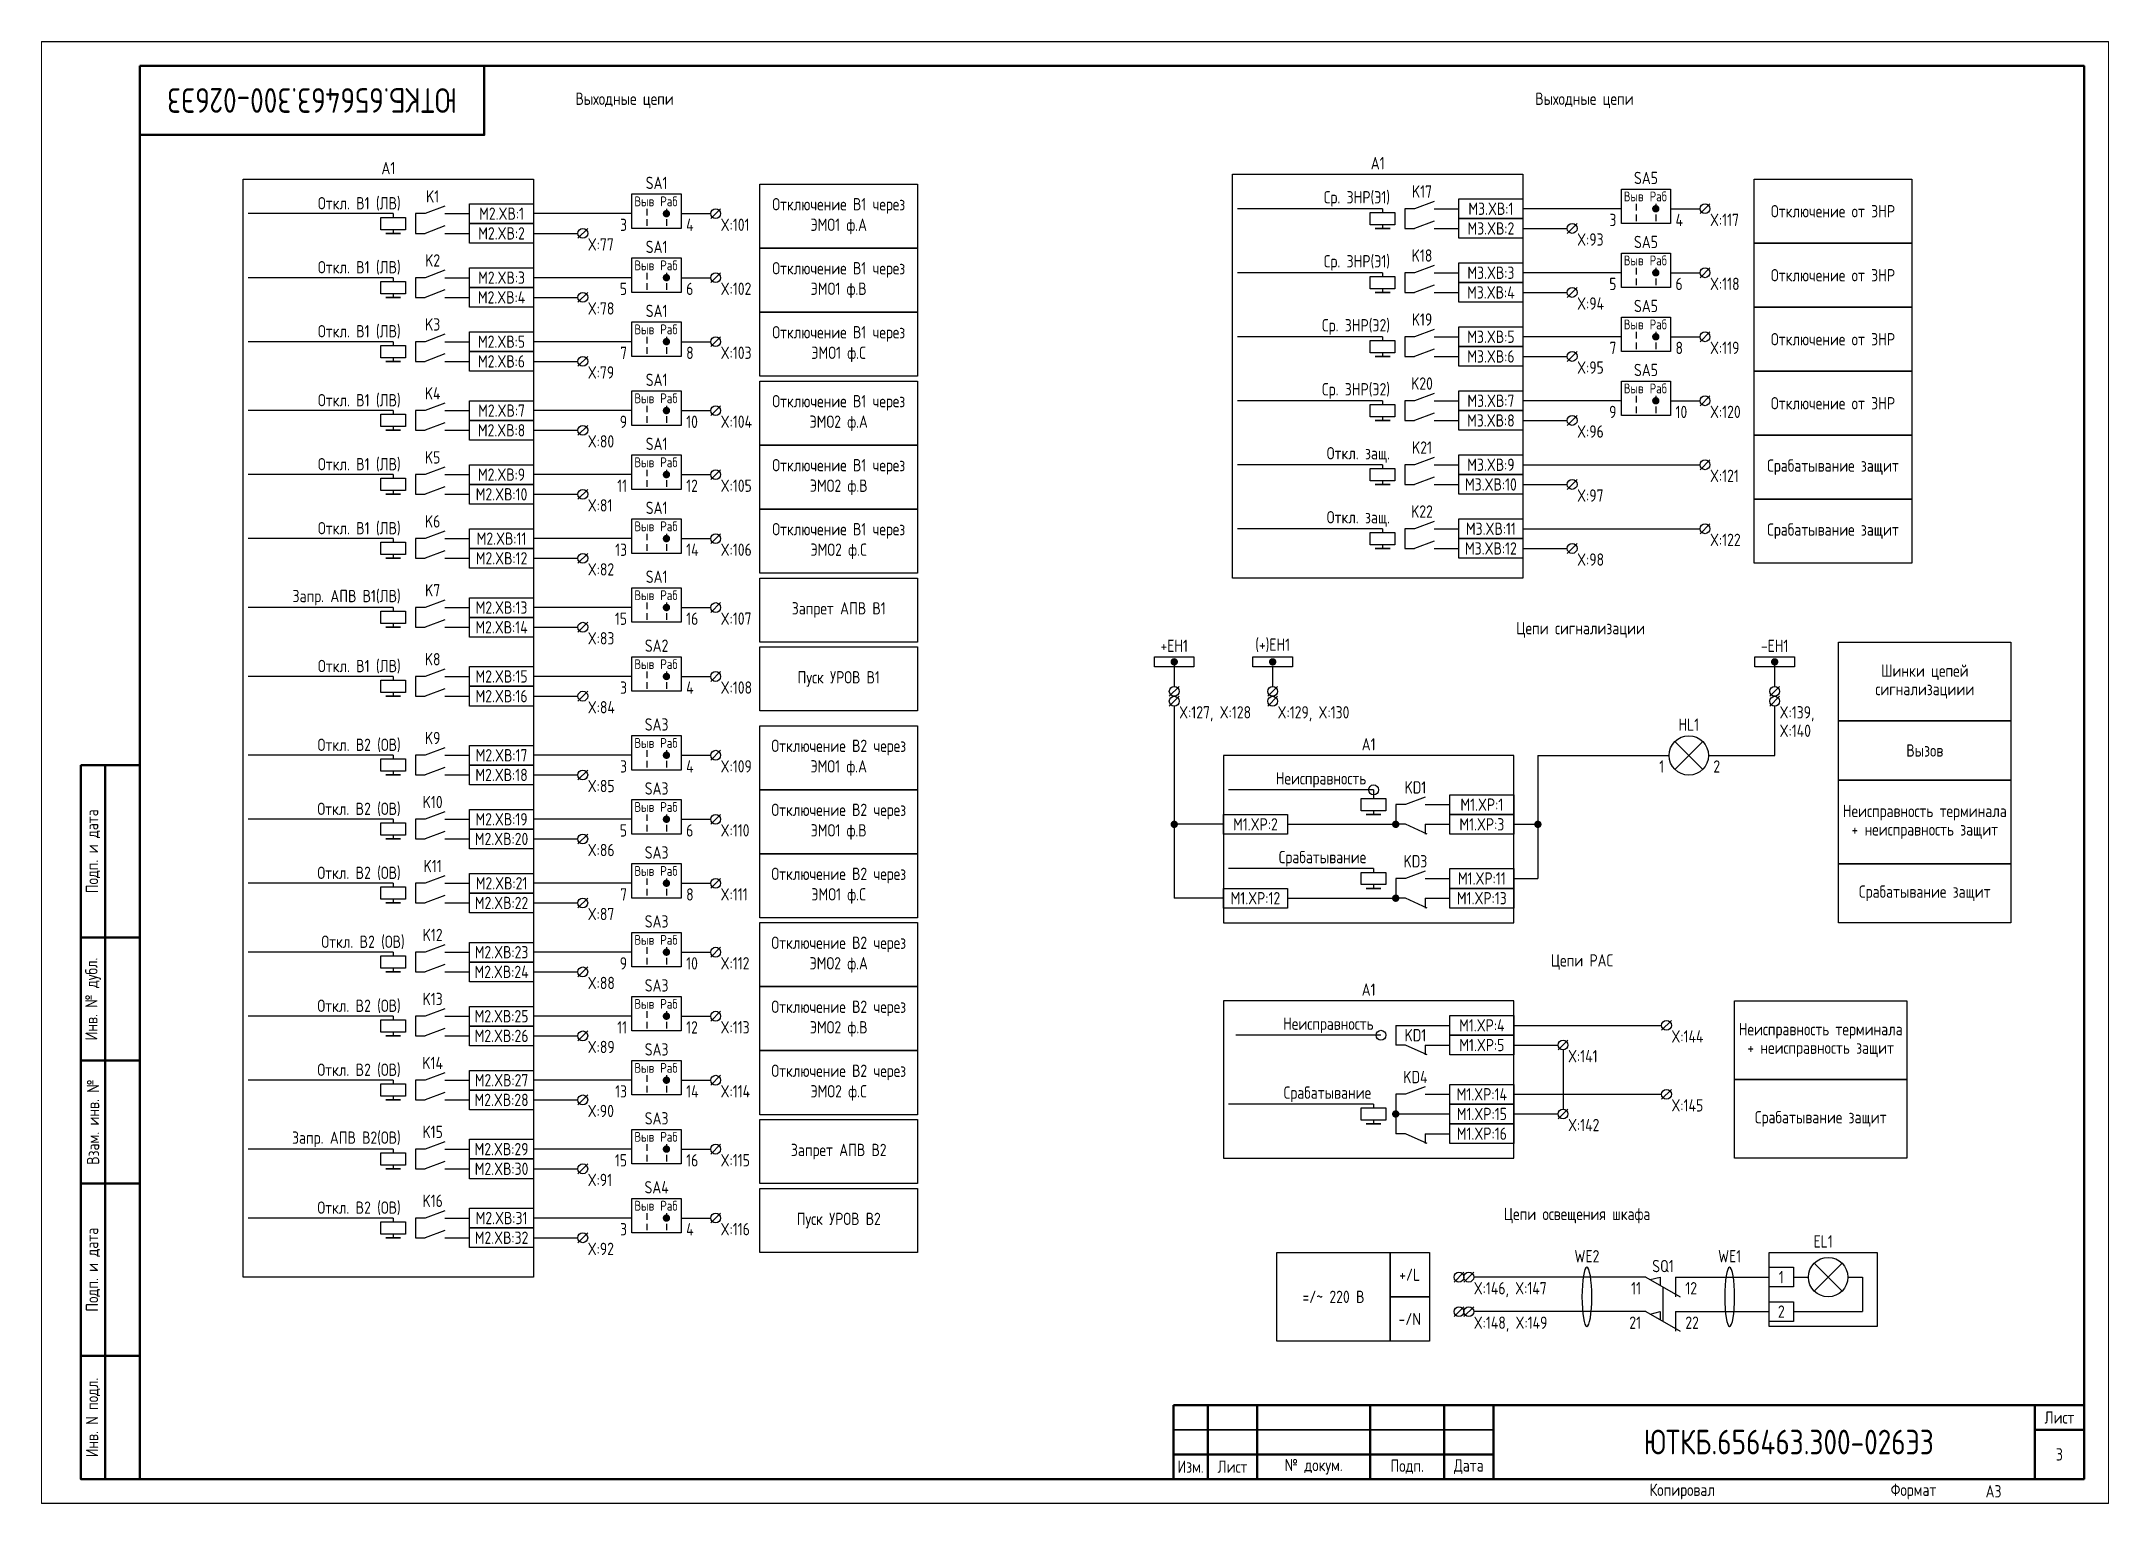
# Paper-space layout 'Лист3' of a CAD drawing. Header units: millimetres, sheet in inches. Extents: x 77.7 to 101.3, y 96.7 to 113.3.
# The model-space entities are those that its viewports show. They can reach past a viewport. Long polylines and large blocks are cut down to what shows.
import ezdxf

# ---------------------------------------------------------------- set-up
doc = ezdxf.new("R2010")
doc.units = ezdxf.units.MM
doc.styles.add('Gost_type_A', font='GOST_A.TTF')

psp = doc.layouts.new('Лист3')

msp = doc.modelspace()

# ---------------------------------------------------------------- texts
at = {"insert": (895, 285), "char_height": 5, "width": 70, "attachment_point": 5, "rotation": 180, "style": 'Gost_type_A'}
msp.add_mtext('ЮТКБ.656463.300-026Э3', dxfattribs=at)
at = {"char_height": 2.5, "style": 'Gost_type_A'}
for s, insert, width, attachment_point, line_spacing_factor in [('Выходные цепи', (958.5, 285), 197, 5, 0.9), ('Выходные цепи', (1153.5, 285), 197, 5, 0.9), ('A1', (1111.5, 271), 59, 8, 0.9), ('A1', (910.5, 270), 59, 8, 0.9), ('X:101', (978.01, 261), 8, 1, 0.9), ('X:117', (1179.01, 262), 8, 1, 0.9), ('X:77', (951.01, 257), 8, 1, 0.9), ('X:93', (1152.01, 258), 8, 1, 0.9), ('X:102', (978.01, 248), 8, 1, 0.9), ('X:118', (1179.01, 249), 8, 1, 0.9), ('X:78', (951.01, 244), 8, 1, 0.9), ('X:94', (1152.01, 245), 8, 1, 0.9), ('X:119', (1179.01, 236), 8, 1, 0.9), ('X:79', (951.01, 231), 8, 1, 0.9), ('X:103', (978.01, 235), 8, 1, 0.9), ('X:95', (1152.01, 232), 8, 1, 0.9), ('X:120', (1179.01, 223), 8, 1, 0.9), ('X:104', (978.01, 221), 8, 1, 0.9), ('X:96', (1152.01, 219), 8, 1, 0.9), ('X:80', (951.01, 217), 8, 1, 0.9), ('X:121', (1179.01, 210), 8, 1, 0.9), ('X:105', (978.01, 208), 8, 1, 0.9), ('X:97', (1152.01, 206), 8, 1, 0.9), ('X:81', (951.01, 204), 8, 1, 0.9), ('X:106', (978.01, 195), 8, 1, 0.9), ('X:122', (1179.01, 197), 8, 1, 0.9), ('X:82', (951.01, 191), 8, 1, 0.9), ('X:98', (1152.01, 193), 8, 1, 0.9), ('X:107', (978.01, 181), 8, 1, 0.9), ('X:83', (951.01, 177), 8, 1, 0.9), ('Цепи сигнализации', (1152.72, 177.47), 197.5, 5, 0.9), ('Шинки цепей сигнализациии', (1222.65, 166.97), 35, 5, 0.9), ('X:108', (978.01, 167), 8, 1, 0.9), ('X:84', (951.01, 163), 8, 1, 0.9), ('X:127, X:128', (1071.16, 161.97), 16, 1, 0.9), ('X:129, X:130', (1091.16, 161.97), 16, 1, 0.9), ('X:139,\\PX:140', (1193.15, 161.97), 16, 1, 0.9), ('A1', (1109.66, 152.97), 59, 8, 0.9), ('Вызов', (1222.65, 152.97), 35, 5, 0.9), ('X:85', (951, 147), 8, 1, 0.9), ('X:109', (978, 151), 8, 1, 0.9), ('Неисправность', (1109.16, 146.97), 37, 6, 0.8), ('Неисправность терминала + неисправность защит', (1222.65, 138.47), 35, 5, 0.9), ('X:110', (978, 138), 8, 1, 0.9), ('X:86', (951, 134), 8, 1, 0.9), ('X:111', (978, 125), 8, 1, 0.9), ('Срабатывание защит', (1222.65, 123.97), 35, 5, 0.9), ('X:87', (951, 121), 8, 1, 0.9), ('X:112', (978, 111), 8, 1, 0.9), ('Цепи РАС', (1153, 110), 191.9988, 5, 0.9), ('X:88', (951, 107), 8, 1, 0.9), ('A1', (1109.66, 103.14), 59, 8, 0.9), ('X:113', (978, 98), 8, 1, 0.9), ('Неисправность', (1110.66, 97.14), 37, 6, 0.8), ('Неисправность терминала + неисправность защит', (1201.5, 94.14), 35, 5, 0.9), ('X:89', (951, 94), 8, 1, 0.9), ('X:144', (1171.17, 96.14), 8, 1, 0.9), ('X:141', (1150.17, 92.14), 8, 1, 0.9), ('X:114', (978, 85), 8, 1, 0.9), ('X:90', (951, 81), 8, 1, 0.9), ('X:145', (1171.17, 82.14), 8, 1, 0.9), ('X:142', (1150.17, 78.14), 8, 1, 0.9), ('Срабатывание защит', (1201.5, 78.14), 35, 5, 0.9), ('X:115', (978, 71), 8, 1, 0.9), ('X:91', (951, 67), 8, 1, 0.9), ('Цепи освещения шкафа', (1152, 58.5), 122, 5, 0.9), ('X:116', (978, 57), 8, 1, 0.9), ('X:92', (951, 53), 8, 1, 0.9), ('EL1', (1202, 52), 21.9942, 8, 0.9), ('+/L', (1118, 46.5), 8, 5, 0.9), ('=/~ 220 В', (1102.5, 42), 23, 5, 0.9), ('X:146, X:147', (1131.01, 45), 17.9949, 1, 0.9), ('-/N', (1118, 37.5), 8, 5, 0.9), ('X:148, X:149', (1131.01, 38), 17.9949, 1, 0.9)]:
    msp.add_mtext(s, dxfattribs=dict(at, insert=insert, width=width, attachment_point=attachment_point, line_spacing_factor=line_spacing_factor))
at = {"style": 'Gost_type_A'}
for s, insert, char_height, width, attachment_point in [('SA1', (965, 267), 2.5, 10, 8), ('SA5', (1166, 268), 2.5, 10, 8), ('Откл. B1 (ЛВ) ', (913, 264), 2.5, 31.0015, 6), ('K1', (919.5, 265.5), 2.5, 5, 5), ('Выв', (962.5, 264.5), 2, 5, 5), ('Раб', (967.5, 264.5), 2, 5, 5), ('Отключение В1 через ЭМО1 ф.А ', (1002, 261.5), 2.5, 31.9988, 5), ('Ср. ЗНР(Э1)', (1114, 265), 2.5, 35.9386, 6), ('K17', (1120.5, 266.5), 2.5, 5, 5), ('Выв', (1163.5, 265.5), 2, 5, 5), ('Раб', (1168.5, 265.5), 2, 5, 5), ('M2.XВ:1', (933.5, 262), 2.5, 13, 5), ('3', (959, 260.98), 2.5, 5, 3), ('4', (971, 260.98), 2.5, 5, 1), ('M3.XВ:1', (1134.5, 263), 2.5, 13, 5), ('3', (1160, 261.98), 2.5, 5, 3), ('4', (1172, 261.98), 2.5, 5, 1), ('Отключение от ЗНР', (1204, 262.5), 2.5, 31.9988, 5), ('M2.XВ:2', (933.5, 258), 2.5, 13, 5), ('SA1', (965, 254), 2.5, 10, 8), ('M3.XВ:2', (1134.5, 259), 2.5, 13, 5), ('SA5', (1166, 255), 2.5, 10, 8), ('Откл. B1 (ЛВ) ', (913, 251), 2.5, 31.0015, 6), ('K2', (919.5, 252.5), 2.5, 5, 5), ('Выв', (962.5, 251.5), 2, 5, 5), ('Раб', (967.5, 251.5), 2, 5, 5), ('Отключение В1 через ЭМО1 ф.B', (1002, 248.5), 2.5, 31.9988, 5), ('Ср. ЗНР(Э1)', (1114, 252), 2.5, 35.9386, 6), ('K18', (1120.5, 253.5), 2.5, 5, 5), ('Выв', (1163.5, 252.5), 2, 5, 5), ('Раб', (1168.5, 252.5), 2, 5, 5), ('M2.XВ:3', (933.5, 249), 2.5, 13, 5), ('5', (959, 247.98), 2.5, 5, 3), ('6', (971, 247.98), 2.5, 5, 1), ('M3.XВ:3', (1134.5, 250), 2.5, 13, 5), ('5', (1160, 248.98), 2.5, 5, 3), ('6', (1172, 248.98), 2.5, 5, 1), ('Отключение от ЗНР', (1204, 249.5), 2.5, 31.9988, 5), ('M2.XВ:4', (933.5, 245), 2.5, 13, 5), ('M3.XВ:4', (1134.5, 246), 2.5, 13, 5), ('SA5', (1166, 242), 2.5, 10, 8), ('Откл. B1 (ЛВ) ', (913, 238), 2.5, 32, 6), ('K3', (919.5, 239.5), 2.5, 5, 5), ('Выв', (962.5, 238.5), 2, 5, 5), ('SA1', (965, 241), 2.5, 10, 8), ('Раб', (967.5, 238.5), 2, 5, 5), ('Ср. ЗНР(Э2)', (1114, 239), 2.5, 36.2681, 6), ('K19', (1120.5, 240.5), 2.5, 5, 5), ('Выв', (1163.5, 239.5), 2, 5, 5), ('Раб', (1168.5, 239.5), 2, 5, 5), ('M2.XВ:5', (933.5, 236), 2.5, 13, 5), ('Отключение В1 через ЭМО1 ф.C', (1002, 235.5), 2.5, 31.9988, 5), ('M3.XВ:5', (1134.5, 237), 2.5, 13, 5), ('7', (1160, 235.98), 2.5, 5, 3), ('8', (1172, 235.98), 2.5, 5, 1), ('Отключение от ЗНР', (1204, 236.5), 2.5, 31.9988, 5), ('M2.XВ:6', (933.5, 232), 2.5, 13, 5), ('7', (959, 234.98), 2.5, 5, 3), ('8', (971, 234.98), 2.5, 5, 1), ('M3.XВ:6', (1134.5, 233), 2.5, 13, 5), ('SA5', (1166, 229), 2.5, 10, 8), ('SA1', (965, 227), 2.5, 10, 8), ('Ср. ЗНР(Э2)', (1114, 226), 2.5, 34.6824, 6), ('K20', (1120.5, 227.5), 2.5, 5, 5), ('Выв', (1163.5, 226.5), 2, 5, 5), ('Раб', (1168.5, 226.5), 2, 5, 5), ('Откл. B1 (ЛВ) ', (913, 224), 2.5, 31.0015, 6), ('K4', (919.5, 225.5), 2.5, 5, 5), ('M2.XВ:7', (933.5, 222), 2.5, 13, 5), ('Выв', (962.5, 224.5), 2, 5, 5), ('Раб', (967.5, 224.5), 2, 5, 5), ('Отключение В1 через ЭМО2 ф.А ', (1002, 221.5), 2.5, 31.9988, 5), ('M3.XВ:7', (1134.5, 224), 2.5, 13, 5), ('9', (1160, 222.98), 2.5, 5, 3), ('10', (1172, 222.98), 2.5, 5, 1), ('Отключение от ЗНР', (1204, 223.5), 2.5, 31.9988, 5), ('M2.XВ:8', (933.5, 218), 2.5, 13, 5), ('9', (959, 220.98), 2.5, 5, 3), ('10', (971, 220.98), 2.5, 5, 1), ('M3.XВ:8', (1134.5, 220), 2.5, 13, 5), ('SA1', (965, 214), 2.5, 10, 8), ('Откл. защ.', (1114, 213), 2.5, 31.0015, 6), ('K21', (1120.5, 214.5), 2.5, 5, 5), ('Откл. B1 (ЛВ) ', (913, 211), 2.5, 31.0015, 6), ('K5', (919.5, 212.5), 2.5, 5, 5), ('M2.XВ:9', (933.5, 209), 2.5, 13, 5), ('Выв', (962.5, 211.5), 2, 5, 5), ('Раб', (967.5, 211.5), 2, 5, 5), ('Отключение В1 через ЭМО2 ф.B', (1002, 208.5), 2.5, 31.9988, 5), ('M3.XВ:9', (1134.5, 211), 2.5, 13, 5), ('Срабатывание защит', (1204, 210.5), 2.5, 31.9988, 5), ('M2.XВ:10', (933.5, 205), 2.5, 13, 5), ('11', (959, 207.98), 2.5, 5, 3), ('12', (971, 207.98), 2.5, 5, 1), ('M3.XВ:10', (1134.5, 207), 2.5, 13, 5), ('SA1', (965, 201), 2.5, 10, 8), ('K22', (1120.5, 201.5), 2.5, 5, 5), ('Откл. B1 (ЛВ) ', (913, 198), 2.5, 31.0015, 6), ('K6', (919.5, 199.5), 2.5, 5, 5), ('Выв', (962.5, 198.5), 2, 5, 5), ('Раб', (967.5, 198.5), 2, 5, 5), ('Отключение В1 через ЭМО2 ф.C', (1002, 195.5), 2.5, 31.9988, 5), ('Откл. защ.', (1114, 200), 2.5, 31.0015, 6), ('M3.XВ:11', (1134.5, 198), 2.5, 13, 5), ('Срабатывание защит', (1204, 197.5), 2.5, 31.9988, 5), ('M2.XВ:12', (933.5, 192), 2.5, 13, 5), ('M2.XВ:11', (933.5, 196), 2.5, 13, 5), ('13', (959, 194.98), 2.5, 5, 3), ('14', (971, 194.98), 2.5, 5, 1), ('M3.XВ:12', (1134.5, 194), 2.5, 13, 5), ('SA1', (965, 187), 2.5, 10, 8), ('Запр. АПВ В1(ЛВ)', (913, 184), 2.5, 31.0015, 6), ('K7', (919.5, 185.5), 2.5, 5, 5), ('Выв', (962.5, 184.5), 2, 5, 5), ('Раб', (967.5, 184.5), 2, 5, 5), ('M2.XВ:13', (933.5, 182), 2.5, 13, 5), ('15', (959, 180.98), 2.5, 5, 3), ('16', (971, 180.98), 2.5, 5, 1), ('Запрет АПВ В1 ', (1002, 181.5), 2.5, 31.9988, 5), ('M2.XВ:14', (933.5, 178), 2.5, 13, 5), ('K8', (919.5, 171.5), 2.5, 5, 5), ('SA2', (965, 173), 2.5, 10, 8), ('+EH1', (1070.16, 172.97), 2.5, 10, 8), ('(+)EH1', (1090.16, 172.97), 2.5, 10, 8), ('-EH1', (1192.15, 172.97), 2.5, 10, 8), ('Откл. B1 (ЛВ) ', (913, 170), 2.5, 31.0015, 6), ('M2.XВ:15', (933.5, 168), 2.5, 13, 5), ('Выв', (962.5, 170.5), 2, 5, 5), ('Раб', (967.5, 170.5), 2, 5, 5), ('Пуск УРОВ В1 ', (1002, 167.5), 2.5, 31.9988, 5), ('M2.XВ:16', (933.5, 164), 2.5, 13, 5), ('3', (959, 166.98), 2.5, 5, 3), ('4', (971, 166.98), 2.5, 5, 1), ('Откл. В2 (ОВ)', (913, 154), 2.5, 31.0015, 6), ('K9', (919.5, 155.5), 2.5, 5, 5), ('Выв', (962.5, 154.5), 2, 5, 5), ('SA3', (965, 157), 2.5, 10, 8), ('Раб', (967.5, 154.5), 2, 5, 5), ('HL1', (1174.7, 156.97), 2.5, 14, 8), ('M2.XВ:17', (933.5, 152), 2.5, 13, 5), ('Отключение В2 через ЭМО1 ф.А ', (1002, 151.5), 2.5, 31.9988, 5), ('M2.XВ:18', (933.5, 148), 2.5, 13, 5), ('3', (959, 150.98), 2.5, 5, 3), ('4', (971, 150.98), 2.5, 5, 1), ('1', (1169.7, 150.97), 2.5, 6, 3), ('2', (1179.7, 150.97), 2.5, 6, 1), ('K10', (919.5, 142.5), 2.5, 5, 5), ('SA3', (965, 144), 2.5, 10, 8), ('KD1', (1119.16, 145.47), 2.5, 8, 5), ('M1.XP:1', (1132.66, 141.97), 2.5, 13, 5), ('Откл. B2 (ОВ) ', (913, 141), 2.5, 31.0015, 6), ('M2.XВ:19', (933.5, 139), 2.5, 13, 5), ('Выв', (962.5, 141.5), 2, 5, 5), ('Раб', (967.5, 141.5), 2, 5, 5), ('Отключение В2 через ЭМО1 ф.B', (1002, 138.5), 2.5, 31.9988, 5), ('M1.XP:2', (1086.66, 137.97), 2.5, 13, 5), ('M1.XP:3', (1132.66, 137.97), 2.5, 13, 5), ('M2.XВ:20', (933.5, 135), 2.5, 13, 5), ('5', (959, 137.98), 2.5, 5, 3), ('6', (971, 137.98), 2.5, 5, 1), ('K11', (919.5, 129.5), 2.5, 5, 5), ('SA3', (965, 131), 2.5, 10, 8), ('KD3', (1119.16, 130.47), 2.5, 8, 5), ('Откл. B2 (ОВ) ', (913, 128), 2.5, 31.0015, 6), ('M2.XВ:21', (933.5, 126), 2.5, 13, 5), ('Выв', (962.5, 128.5), 2, 5, 5), ('Раб', (967.5, 128.5), 2, 5, 5), ('Отключение В2 через ЭМО1 ф.C', (1002, 125.5), 2.5, 31.9988, 5), ('M1.XP:11', (1132.66, 126.97), 2.5, 13, 5), ('M2.XВ:22', (933.5, 122), 2.5, 13, 5), ('7', (959, 124.98), 2.5, 5, 3), ('8', (971, 124.98), 2.5, 5, 1), ('M1.XP:12', (1086.66, 122.97), 2.5, 13, 5), ('M1.XP:13', (1132.66, 122.97), 2.5, 13, 5), ('SA3', (965, 117), 2.5, 10, 8), ('Откл. B2 (ОВ) ', (913.81, 114), 2.5, 33.0257, 6), ('K12', (919.5, 115.5), 2.5, 5, 5), ('Выв', (962.5, 114.5), 2, 5, 5), ('Раб', (967.5, 114.5), 2, 5, 5), ('Отключение В2 через ЭМО2 ф.А ', (1002, 111.5), 2.5, 31.9988, 5), ('M2.XВ:24', (933.5, 108), 2.5, 13, 5), ('M2.XВ:23', (933.5, 112), 2.5, 13, 5), ('9', (959, 110.98), 2.5, 5, 3), ('10', (971, 110.98), 2.5, 5, 1), ('SA3', (965, 104), 2.5, 10, 8), ('Откл. B2 (ОВ) ', (913, 101), 2.5, 31.9999, 6), ('K13', (919.5, 102.5), 2.5, 5, 5), ('Выв', (962.5, 101.5), 2, 5, 5), ('Раб', (967.5, 101.5), 2, 5, 5), ('Отключение В2 через ЭМО2 ф.B', (1002, 98.5), 2.5, 31.9988, 5), ('M2.XВ:25', (933.5, 99), 2.5, 13, 5), ('11', (959, 97.98), 2.5, 5, 3), ('12', (971, 97.98), 2.5, 5, 1), ('M1.XP:4', (1132.66, 97.14), 2.5, 13, 5), ('M2.XВ:26', (933.5, 95), 2.5, 13, 5), ('SA3', (965, 91), 2.5, 10, 8), ('KD1', (1119.16, 95.14), 2.5, 8, 5), ('M1.XP:5', (1132.66, 93.14), 2.5, 13, 5), ('Откл. B2 (ОВ) ', (913, 88), 2.5, 31.0015, 6), ('K14', (919.5, 89.5), 2.5, 5, 5), ('Выв', (962.5, 88.5), 2, 5, 5), ('Раб', (967.5, 88.5), 2, 5, 5), ('Отключение В2 через ЭМО2 ф.C', (1002, 85.5), 2.5, 31.9988, 5), ('M2.XВ:27', (933.5, 86), 2.5, 13, 5), ('13', (959, 84.98), 2.5, 5, 3), ('14', (971, 84.98), 2.5, 5, 1), ('KD4', (1119.16, 86.64), 2.5, 8, 5), ('M1.XP:14', (1132.66, 83.14), 2.5, 13, 5), ('M2.XВ:28', (933.5, 82), 2.5, 13, 5), ('M1.XP:15', (1132.66, 79.14), 2.5, 13, 5), ('Запр. АПВ В2(ОВ)', (913, 74), 2.5, 31.0015, 6), ('K15', (919.5, 75.5), 2.5, 5, 5), ('SA3', (965, 77), 2.5, 10, 8), ('M1.XP:16', (1132.66, 75.14), 2.5, 13, 5), ('M2.XВ:29', (933.5, 72), 2.5, 13, 5), ('Выв', (962.5, 74.5), 2, 5, 5), ('Раб', (967.5, 74.5), 2, 5, 5), ('Запрет АПВ В2 ', (1002, 71.5), 2.5, 31.9988, 5), ('M2.XВ:30', (933.5, 68), 2.5, 13, 5), ('15', (959, 70.98), 2.5, 5, 3), ('16', (971, 70.98), 2.5, 5, 1), ('SA4', (965, 63), 2.5, 10, 8), ('Откл. B2 (ОВ) ', (913, 60), 2.5, 31.0015, 6), ('K16', (919.5, 61.5), 2.5, 5, 5), ('M2.XВ:31', (933.5, 58), 2.5, 13, 5), ('Выв', (962.5, 60.5), 2, 5, 5), ('Раб', (967.5, 60.5), 2, 5, 5), ('Пуск УРОВ В2 ', (1002, 57.5), 2.5, 31.9988, 5), ('M2.XВ:32', (933.5, 54), 2.5, 13, 5), ('3', (959, 56.98), 2.5, 5, 3), ('4', (971, 56.98), 2.5, 5, 1), ('WE2', (1154, 49), 2.5, 10, 8), ('WE1', (1183, 49), 2.5, 10, 8), ('SQ1', (1169.46, 47), 2.5, 10, 8), ('1', (1193.5, 46), 2.5, 5, 5), ('11', (1165, 45), 2.5, 6, 3), ('12', (1174, 45), 2.5, 6, 1), ('21', (1165, 38), 2.5, 6, 3), ('22', (1174, 38), 2.5, 6, 1), ('2', (1193.5, 39), 2.5, 5, 5), ('ЮТКБ.656463.300-026Э3', (1195, 12.5), 5, 120, 5), ('3', (1250, 10), 2.5, 10, 5), ('A3', (1235, 2.5), 2.5, 20, 4)]:
    msp.add_mtext(s, dxfattribs=dict(at, insert=insert, char_height=char_height, width=width, attachment_point=attachment_point))
at = {"color": 6, "char_height": 2.5, "width": 37, "attachment_point": 6, "line_spacing_factor": 0.8, "style": 'Gost_type_A'}
for insert in [(1109.16, 130.97), (1110.16, 83.14)]:
    msp.add_mtext('Срабатывание', dxfattribs=dict(at, insert=insert))

# ---------------------------------------------------------------- blocks, each defined once
blk = doc.blocks.new('Формат_А3')
blk.add_lwpolyline([(-420, 297), (0, 297), (0, 0), (-420, 0)], close=True)
at = {"lineweight": 50}
blk.add_lwpolyline([(-400, 292), (-5, 292), (-5, 5), (-400, 5)], close=True, dxfattribs=at)
blk = doc.blocks.new('Штамп угловой верхний')
at = {"lineweight": 50}
blk.add_lwpolyline([(0, 0), (70, 0), (70, -14), (0, -14)], close=True, dxfattribs=at)
blk = doc.blocks.new('Штамп левый нижний')
at = {"lineweight": 50}
for points in [[(-12, 145), (-7, 145), (-7, 110), (-12, 110)], [(-7, 145), (0, 145), (0, 110), (-7, 110)], [(-12, 110), (-7, 110), (-7, 85), (-12, 85)], [(-7, 110), (0, 110), (0, 85), (-7, 85)], [(-12, 85), (-7, 85), (-7, 60), (-12, 60)], [(-7, 85), (0, 85), (0, 60), (-7, 60)], [(-12, 60), (-7, 60), (-7, 25), (-12, 25)], [(-7, 60), (0, 60), (0, 25), (-7, 25)], [(-12, 25), (-7, 25), (-7, 0), (-12, 0)], [(-7, 25), (0, 25), (0, 0), (-7, 0)]]:
    blk.add_lwpolyline(points, close=True, dxfattribs=at)
at = {"char_height": 2.5, "attachment_point": 5, "rotation": 90, "style": 'Gost_type_A'}
for s, insert, width in [('Подп. и дата', (-9.5, 127.5), 35), ('Инв. № дубл.', (-9.5, 97.5), 25), ('Взам. инв. №', (-9.5, 72.5), 25), ('Подп. и дата', (-9.5, 42.5), 35), ('Инв. N подл.', (-9.5, 12.5), 25)]:
    blk.add_mtext(s, dxfattribs=dict(at, insert=insert, width=width))
blk = doc.blocks.new('Штамп малый нижний')
at = {"lineweight": 50}
for points in [[(-185, 15), (-178, 15), (-178, 5), (-185, 5)], [(-178, 15), (-168, 15), (-168, 5), (-178, 5)], [(-168, 15), (-145, 15), (-145, 5), (-168, 5)], [(-145, 15), (-130, 15), (-130, 5), (-145, 5)], [(-130, 15), (-120, 15), (-120, 5), (-130, 5)], [(-120, 15), (-10, 15), (-10, 0), (-120, 0)], [(-10, 15), (0, 15), (0, 10), (-10, 10)], [(-10, 10), (0, 10), (0, 0), (-10, 0)], [(-185, 5), (-178, 5), (-178, 0), (-185, 0)], [(-178, 5), (-168, 5), (-168, 0), (-178, 0)], [(-168, 5), (-145, 5), (-145, 0), (-168, 0)], [(-145, 5), (-130, 5), (-130, 0), (-145, 0)], [(-130, 5), (-120, 5), (-120, 0), (-130, 0)]]:
    blk.add_lwpolyline(points, close=True, dxfattribs=at)
for points in [[(-185, 15), (-178, 15), (-178, 10), (-185, 10)], [(-178, 15), (-168, 15), (-168, 10), (-178, 10)], [(-168, 15), (-145, 15), (-145, 10), (-168, 10)], [(-145, 15), (-130, 15), (-130, 10), (-145, 10)], [(-130, 15), (-120, 15), (-120, 10), (-130, 10)], [(-185, 10), (-178, 10), (-178, 5), (-185, 5)], [(-178, 10), (-168, 10), (-168, 5), (-178, 5)], [(-168, 10), (-145, 10), (-145, 5), (-168, 5)], [(-145, 10), (-130, 10), (-130, 5), (-145, 5)], [(-130, 10), (-120, 10), (-120, 5), (-130, 5)]]:
    blk.add_lwpolyline(points, close=True)
at = {"char_height": 2.5, "style": 'Gost_type_A'}
for s, insert, width, attachment_point in [('Лист', (-5, 12.5), 10, 5), ('Изм.', (-181.5, 2.5), 7, 5), ('Лист', (-173, 2.5), 10, 5), ('№ докум.', (-156.5, 2.5), 23, 5), ('Подп.', (-137.5, 2.5), 15, 5), ('Дата', (-125, 2.5), 10, 5), ('Копировал', (-75, -2.53), 13.1202, 6), ('Формат', (-30, -2.53), 13.1202, 6)]:
    blk.add_mtext(s, dxfattribs=dict(at, insert=insert, width=width, attachment_point=attachment_point))
blk = doc.blocks.new('POINT')
at = {"const_width": 0.75}
blk.add_lwpolyline([(-0.375, 0, 1), (0.375, 0, 1)], format="xyb", close=True, dxfattribs=at)
blk = doc.blocks.new('Переключатель_положение')
for p, q in [((2, 1), (2, -0.34)), ((2, -1.14), (2, -2.49))]:
    blk.add_line(p, q)
blk = doc.blocks.new('Шинка')
blk.add_lwpolyline([(-4, 1), (4, 1), (4, -1), (-4, -1)], close=True)
blk.add_blockref('POINT', (0, 0))

# ---------------------------------------------------------------- linework, layer by layer
for p, q in [((911.5, 262), (882, 262)), ((911.5, 262), (911.5, 261.25)), ((960, 262), (940, 262)), ((978.01, 263), (976.01, 261)), ((1112.5, 263), (1083, 263)), ((1112.5, 263), (1112.5, 262.25)), ((1161, 263), (1141, 263)), ((1179.01, 264), (1177.01, 262)), ((911.5, 258.75), (911.5, 258)), ((940, 258), (949, 258)), ((951.01, 259), (949.01, 257)), ((1112.5, 259.75), (1112.5, 259)), ((1141, 259), (1150, 259)), ((1152.01, 260), (1150.01, 258)), ((911.5, 249), (882, 249)), ((911.5, 249), (911.5, 248.25)), ((960, 249), (940, 249)), ((978.01, 250), (976.01, 248)), ((1112.5, 250), (1083, 250)), ((1112.5, 250), (1112.5, 249.25)), ((1161, 250), (1141, 250)), ((1179.01, 251), (1177.01, 249)), ((911.5, 245.75), (911.5, 245)), ((940, 245), (949, 245)), ((951.01, 246), (949.01, 244)), ((1112.5, 246.75), (1112.5, 246)), ((1141, 246), (1150, 246)), ((1152.01, 247), (1150.01, 245)), ((911.5, 236), (882, 236)), ((911.5, 236), (911.5, 235.25)), ((960, 236), (940, 236)), ((978.01, 237), (976.01, 235)), ((1112.5, 237), (1083, 237)), ((1112.5, 237), (1112.5, 236.25)), ((1161, 237), (1141, 237)), ((1179.01, 238), (1177.01, 236)), ((911.5, 232.75), (911.5, 232)), ((940, 232), (949, 232)), ((951.01, 233), (949.01, 231)), ((1112.5, 233.75), (1112.5, 233)), ((1141, 233), (1150, 233)), ((1152.01, 234), (1150.01, 232)), ((978.01, 223), (976.01, 221)), ((1112.5, 224), (1083, 224)), ((1112.5, 224), (1112.5, 223.25)), ((1161, 224), (1141, 224)), ((1179.01, 225), (1177.01, 223)), ((911.5, 222), (882, 222)), ((911.5, 222), (911.5, 221.25)), ((911.5, 218.75), (911.5, 218)), ((960, 222), (940, 222)), ((951.01, 219), (949.01, 217)), ((1112.5, 220.75), (1112.5, 220)), ((1141, 220), (1150, 220)), ((1152.01, 221), (1150.01, 219)), ((940, 218), (949, 218)), ((978.01, 210), (976.01, 208)), ((1112.5, 211), (1083, 211)), ((1112.5, 211), (1112.5, 210.25)), ((1179.01, 212), (1177.01, 210)), ((911.5, 209), (882, 209)), ((911.5, 209), (911.5, 208.25)), ((960, 209), (940, 209)), ((951.01, 206), (949.01, 204)), ((1112.5, 207.75), (1112.5, 207)), ((1141, 207), (1150, 207)), ((1152.01, 208), (1150.01, 206)), ((911.5, 205.75), (911.5, 205)), ((940, 205), (949, 205)), ((1112.5, 198), (1083, 198)), ((1112.5, 198), (1112.5, 197.25)), ((1179.01, 199), (1177.01, 197)), ((911.5, 196), (882, 196)), ((911.5, 196), (911.5, 195.25)), ((960, 196), (940, 196)), ((978.01, 197), (976.01, 195)), ((1112.5, 194.75), (1112.5, 194)), ((1141, 194), (1150, 194)), ((1152.01, 195), (1150.01, 193)), ((911.5, 192.75), (911.5, 192)), ((940, 192), (949, 192)), ((951.01, 193), (949.01, 191)), ((911.5, 182), (882, 182)), ((911.5, 182), (911.5, 181.25)), ((960, 182), (940, 182)), ((978.01, 183), (976.01, 181)), ((911.5, 178.75), (911.5, 178)), ((940, 178), (949, 178)), ((951.01, 179), (949.01, 177)), ((911.5, 168), (882, 168)), ((911.5, 168), (911.5, 167.25)), ((960, 168), (940, 168)), ((978.01, 169), (976.01, 167)), ((1070.16, 170.97), (1070.16, 165.97)), ((1090.16, 169.97), (1090.16, 165.97)), ((1192.15, 165.97), (1192.15, 170.97)), ((911.5, 164.75), (911.5, 164)), ((940, 164), (949, 164)), ((951.01, 165), (949.01, 163)), ((1071.16, 165.97), (1069.16, 163.97)), ((1071.16, 163.97), (1069.16, 161.97)), ((1091.16, 165.97), (1089.16, 163.97)), ((1091.16, 163.97), (1089.16, 161.97)), ((1193.15, 165.97), (1191.15, 163.97)), ((1193.15, 163.97), (1191.15, 161.97)), ((1192.15, 163.96), (1192.15, 163.97)), ((1192.15, 163.96), (1192.15, 163.97)), ((1070.16, 161.97), (1070.16, 122.97)), ((1192.15, 151.97), (1192.15, 161.97)), ((911.5, 152), (882, 152)), ((911.5, 152), (911.5, 151.25)), ((960, 152), (940, 152)), ((978, 153), (976, 151)), ((1144.04, 151.97), (1153.97, 151.97)), ((1144.04, 151.97), (1144.04, 126.97)), ((1153.97, 151.97), (1170.7, 151.97)), ((1171.87, 154.79), (1177.53, 149.14)), ((1177.53, 154.79), (1171.87, 149.14)), ((1178.7, 151.97), (1192.15, 151.97)), ((911.5, 148.75), (911.5, 148)), ((940, 148), (949, 148)), ((951, 149), (949, 147)), ((1110.66, 144.97), (1081.16, 144.97)), ((1110.66, 144.97), (1110.66, 143.22)), ((911.5, 139), (882, 139)), ((911.5, 139), (911.5, 138.25)), ((960, 139), (940, 139)), ((978, 140), (976, 138)), ((1110.66, 140.72), (1110.66, 139.97)), ((911.5, 135.75), (911.5, 135)), ((940, 135), (949, 135)), ((951, 136), (949, 134)), ((1080.16, 137.97), (1070.16, 137.97)), ((1121.16, 137.97), (1121.16, 135.96)), ((1139.16, 137.97), (1144.04, 137.97)), ((911.5, 126), (882, 126)), ((911.5, 126), (911.5, 125.25)), ((960, 126), (940, 126)), ((978, 127), (976, 125)), ((1110.66, 128.97), (1081.16, 128.97)), ((1110.66, 128.97), (1110.66, 128.22)), ((1139.16, 126.97), (1144.04, 126.97)), ((911.5, 122.75), (911.5, 122)), ((940, 122), (949, 122)), ((951, 123), (949, 121)), ((1080.16, 122.97), (1070.16, 122.97)), ((1110.66, 125.72), (1110.66, 124.97)), ((1121.16, 122.97), (1121.16, 120.96)), ((911.5, 112), (882, 112)), ((911.5, 112), (911.5, 111.25)), ((960, 112), (940, 112)), ((978, 113), (976, 111)), ((911.5, 108.75), (911.5, 108)), ((940, 108), (949, 108)), ((951, 109), (949, 107)), ((911.5, 99), (882, 99)), ((911.5, 99), (911.5, 98.25)), ((960, 99), (940, 99)), ((978, 100), (976, 98)), ((1115.16, 97.14), (1115.16, 93.14)), ((1139.16, 97.14), (1169.16, 97.14)), ((1171.17, 98.14), (1169.17, 96.14)), ((911.5, 95.75), (911.5, 95)), ((940, 95), (949, 95)), ((951, 96), (949, 94)), ((1112.16, 95.14), (1082.66, 95.14)), ((1121.16, 93.14), (1121.16, 91.14)), ((1139.16, 93.14), (1148.16, 93.14)), ((1150.16, 94.14), (1148.16, 92.14)), ((1149.16, 92.14), (1149.16, 80.14)), ((911.5, 86), (882, 86)), ((911.5, 86), (911.5, 85.25)), ((960, 86), (940, 86)), ((978, 87), (976, 85)), ((1171.17, 84.14), (1169.17, 82.14)), ((911.5, 82.75), (911.5, 82)), ((940, 82), (949, 82)), ((951, 83), (949, 81)), ((1110.66, 81.14), (1081.16, 81.14)), ((1110.66, 81.14), (1110.66, 80.39)), ((1139.16, 83.14), (1169.16, 83.14)), ((1150.16, 80.14), (1148.16, 78.14)), ((1110.66, 77.89), (1110.66, 77.14)), ((1139.16, 79.14), (1148.16, 79.14)), ((911.5, 72), (882, 72)), ((911.5, 72), (911.5, 71.25)), ((960, 72), (940, 72)), ((978, 73), (976, 71)), ((1121.16, 75.14), (1121.16, 73.14)), ((911.5, 68.75), (911.5, 68)), ((940, 68), (949, 68)), ((951, 69), (949, 67)), ((978, 59), (976, 57)), ((911.5, 58), (882, 58)), ((911.5, 58), (911.5, 57.25)), ((911.5, 54.75), (911.5, 54)), ((960, 58), (940, 58)), ((951, 55), (949, 53)), ((940, 54), (949, 54)), ((1129.01, 47), (1127.01, 45)), ((1131.01, 47), (1129.01, 45)), ((1200.17, 48.83), (1205.83, 43.17)), ((1205.83, 48.83), (1200.17, 43.17)), ((1166, 46), (1131.01, 46)), ((1166, 46), (1172.92, 42)), ((1166.87, 45.5), (1168.87, 46)), ((1168.87, 46), (1168.87, 44.34)), ((1172, 46), (1172, 42)), ((1172, 46), (1191, 46)), ((1196, 46), (1199, 46)), ((1207, 46), (1210, 46)), ((1210, 46), (1210, 39)), ((1129.01, 40), (1127.01, 38)), ((1131.01, 40), (1129.01, 38)), ((1166, 39), (1131.01, 39)), ((1166, 39), (1172.92, 35)), ((1166.87, 38.5), (1168.87, 39)), ((1168.87, 39), (1168.87, 37.34)), ((1172, 39), (1172, 35)), ((1172, 39), (1191, 39)), ((1196, 39), (1210, 39))]:
    msp.add_line(p, q)
at = {"ltscale": 1.08}
for p, q in [((918, 262), (916, 262)), ((916, 262), (916, 258)), ((922, 262), (927, 262)), ((1119, 263), (1117, 263)), ((1117, 263), (1117, 259)), ((1123, 263), (1128, 263)), ((916, 258), (918, 258)), ((922, 258), (927, 258)), ((1117, 259), (1119, 259)), ((1123, 259), (1128, 259)), ((918, 249), (916, 249)), ((916, 249), (916, 245)), ((922, 249), (927, 249)), ((1119, 250), (1117, 250)), ((1117, 250), (1117, 246)), ((1123, 250), (1128, 250)), ((916, 245), (918, 245)), ((922, 245), (927, 245)), ((1117, 246), (1119, 246)), ((1123, 246), (1128, 246)), ((918, 236), (916, 236)), ((916, 236), (916, 232)), ((922, 236), (927, 236)), ((1119, 237), (1117, 237)), ((1117, 237), (1117, 233)), ((1123, 237), (1128, 237)), ((916, 232), (918, 232)), ((922, 232), (927, 232)), ((1117, 233), (1119, 233)), ((1123, 233), (1128, 233)), ((1119, 224), (1117, 224)), ((1117, 224), (1117, 220)), ((1123, 224), (1128, 224)), ((918, 222), (916, 222)), ((916, 222), (916, 218)), ((922, 222), (927, 222)), ((1117, 220), (1119, 220)), ((1123, 220), (1128, 220)), ((916, 218), (918, 218)), ((922, 218), (927, 218)), ((1119, 211), (1117, 211)), ((1117, 211), (1117, 207)), ((1123, 211), (1128, 211)), ((918, 209), (916, 209)), ((916, 209), (916, 205)), ((922, 209), (927, 209)), ((1117, 207), (1119, 207)), ((1123, 207), (1128, 207)), ((916, 205), (918, 205)), ((922, 205), (927, 205)), ((1119, 198), (1117, 198)), ((1117, 198), (1117, 194)), ((1123, 198), (1128, 198)), ((918, 196), (916, 196)), ((916, 196), (916, 192)), ((922, 196), (927, 196)), ((1117, 194), (1119, 194)), ((1123, 194), (1128, 194)), ((916, 192), (918, 192)), ((922, 192), (927, 192)), ((918, 182), (916, 182)), ((916, 182), (916, 178)), ((922, 182), (927, 182)), ((916, 178), (918, 178)), ((922, 178), (927, 178)), ((918, 168), (916, 168)), ((916, 168), (916, 164)), ((922, 168), (927, 168)), ((916, 164), (918, 164)), ((922, 164), (927, 164)), ((918, 152), (916, 152)), ((916, 152), (916, 148)), ((922, 152), (927, 152)), ((916, 148), (918, 148)), ((922, 148), (927, 148)), ((918, 139), (916, 139)), ((916, 139), (916, 135)), ((922, 139), (927, 139)), ((1117.16, 141.97), (1115.16, 141.97)), ((1115.16, 141.97), (1115.16, 137.97)), ((1121.16, 141.97), (1126.16, 141.97)), ((916, 135), (918, 135)), ((922, 135), (927, 135)), ((1093.16, 137.97), (1115.16, 137.97)), ((1117.16, 137.97), (1115.16, 137.97)), ((1121.16, 137.97), (1126.16, 137.97)), ((918, 126), (916, 126)), ((916, 126), (916, 122)), ((922, 126), (927, 126)), ((1117.16, 126.97), (1115.16, 126.97)), ((1115.16, 126.97), (1115.16, 122.97)), ((1121.16, 126.97), (1126.16, 126.97)), ((916, 122), (918, 122)), ((922, 122), (927, 122)), ((1093.16, 122.97), (1115.16, 122.97)), ((1117.16, 122.97), (1115.16, 122.97)), ((1121.16, 122.97), (1126.16, 122.97)), ((918, 112), (916, 112)), ((916, 112), (916, 108)), ((922, 112), (927, 112)), ((916, 108), (918, 108)), ((922, 108), (927, 108)), ((918, 99), (916, 99)), ((916, 99), (916, 95)), ((922, 99), (927, 99)), ((1115.16, 97.14), (1126.16, 97.14)), ((916, 95), (918, 95)), ((922, 95), (927, 95)), ((1117.16, 93.14), (1115.16, 93.14)), ((1121.16, 93.14), (1126.16, 93.14)), ((918, 86), (916, 86)), ((916, 86), (916, 82)), ((922, 86), (927, 86)), ((916, 82), (918, 82)), ((922, 82), (927, 82)), ((1117.16, 83.14), (1115.16, 83.14)), ((1115.16, 83.14), (1115.16, 75.14)), ((1121.16, 83.14), (1126.16, 83.14)), ((1115.16, 79.14), (1126.16, 79.14)), ((918, 72), (916, 72)), ((916, 72), (916, 68)), ((922, 72), (927, 72)), ((1117.16, 75.14), (1115.16, 75.14)), ((1121.16, 75.14), (1126.16, 75.14)), ((916, 68), (918, 68)), ((922, 68), (927, 68)), ((918, 58), (916, 58)), ((916, 58), (916, 54)), ((922, 58), (927, 58)), ((916, 54), (918, 54)), ((922, 54), (927, 54))]:
    msp.add_line(p, q, dxfattribs=at)
at = {"ltscale": 4.32}
for p, q in [((922, 263.5), (918, 262)), ((1123, 264.5), (1119, 263)), ((1123, 260.5), (1119, 259)), ((922, 259.5), (918, 258)), ((922, 250.5), (918, 249)), ((1123, 251.5), (1119, 250)), ((922, 246.5), (918, 245)), ((1123, 247.5), (1119, 246)), ((922, 237.5), (918, 236)), ((1123, 238.5), (1119, 237)), ((922, 233.5), (918, 232)), ((1123, 234.5), (1119, 233)), ((922, 223.5), (918, 222)), ((1123, 225.5), (1119, 224)), ((922, 219.5), (918, 218)), ((1123, 221.5), (1119, 220)), ((922, 210.5), (918, 209)), ((1123, 212.5), (1119, 211)), ((922, 206.5), (918, 205)), ((1123, 208.5), (1119, 207)), ((922, 197.5), (918, 196)), ((1123, 199.5), (1119, 198)), ((922, 193.5), (918, 192)), ((1123, 195.5), (1119, 194)), ((922, 183.5), (918, 182)), ((922, 179.5), (918, 178)), ((922, 169.5), (918, 168)), ((922, 165.5), (918, 164)), ((922, 153.5), (918, 152)), ((922, 149.5), (918, 148)), ((1121.16, 143.47), (1117.16, 141.97)), ((922, 140.5), (918, 139)), ((922, 136.5), (918, 135)), ((1121.55, 135.97), (1117.16, 137.97)), ((922, 127.5), (918, 126)), ((1121.16, 128.47), (1117.16, 126.97)), ((922, 123.5), (918, 122)), ((1121.55, 120.97), (1117.16, 122.97)), ((922, 113.5), (918, 112)), ((922, 109.5), (918, 108)), ((922, 100.5), (918, 99)), ((922, 96.5), (918, 95)), ((1121.55, 91.14), (1117.16, 93.14)), ((922, 87.5), (918, 86)), ((1121.16, 84.64), (1117.16, 83.14)), ((922, 83.5), (918, 82)), ((922, 73.5), (918, 72)), ((1121.55, 73.14), (1117.16, 75.14)), ((922, 69.5), (918, 68)), ((922, 59.5), (918, 58)), ((922, 55.5), (918, 54))]:
    msp.add_line(p, q, dxfattribs=at)
at = {"ltscale": 4}
for p, q in [((970, 262), (976.01, 262)), ((1171, 263), (1177.01, 263)), ((970, 249), (976.01, 249)), ((1171, 250), (1177.01, 250)), ((970, 236), (976.01, 236)), ((1171, 237), (1177.01, 237)), ((1171, 224), (1177.01, 224)), ((970, 222), (976.01, 222)), ((1141, 211), (1177.01, 211)), ((970, 209), (976.01, 209)), ((1141, 198), (1177.01, 198)), ((970, 196), (976.01, 196)), ((970, 182), (976.01, 182)), ((970, 168), (976.01, 168)), ((970, 152), (976, 152)), ((970, 139), (976, 139)), ((970, 126), (976, 126)), ((970, 112), (976, 112)), ((970, 99), (976, 99)), ((970, 86), (976, 86)), ((970, 72), (976, 72)), ((970, 58), (976, 58))]:
    msp.add_line(p, q, dxfattribs=at)
at = {"ltscale": 0.5}
msp.add_line((1169.46, 44), (1169.46, 37), dxfattribs=at)
for points in [[(881, 269), (940, 269), (940, 46), (881, 46)], [(1082, 270), (1141, 270), (1141, 188), (1082, 188)], [(1188, 269), (1220, 269), (1220, 256), (1188, 256)], [(960, 266), (970, 266), (970, 259), (960, 259)], [(986, 268), (1018, 268), (1018, 255), (986, 255)], [(1128, 265), (1141, 265), (1141, 261), (1128, 261)], [(1161, 267), (1171, 267), (1171, 260), (1161, 260)], [(914, 261.25), (914, 258.75), (909, 258.75), (909, 261.25)], [(927, 264), (940, 264), (940, 260), (927, 260)], [(1115, 262.25), (1115, 259.75), (1110, 259.75), (1110, 262.25)], [(1128, 261), (1141, 261), (1141, 257), (1128, 257)], [(913, 258), (910, 258)], [(927, 260), (940, 260), (940, 256), (927, 256)], [(1114, 259), (1111, 259)], [(960, 253), (970, 253), (970, 246), (960, 246)], [(986, 255), (1018, 255), (1018, 242), (986, 242)], [(1128, 252), (1141, 252), (1141, 248), (1128, 248)], [(1161, 254), (1171, 254), (1171, 247), (1161, 247)], [(1188, 256), (1220, 256), (1220, 243), (1188, 243)], [(914, 248.25), (914, 245.75), (909, 245.75), (909, 248.25)], [(927, 251), (940, 251), (940, 247), (927, 247)], [(1115, 249.25), (1115, 246.75), (1110, 246.75), (1110, 249.25)], [(1128, 248), (1141, 248), (1141, 244), (1128, 244)], [(913, 245), (910, 245)], [(927, 247), (940, 247), (940, 243), (927, 243)], [(1114, 246), (1111, 246)], [(960, 240), (970, 240), (970, 233), (960, 233)], [(986, 242), (1018, 242), (1018, 229), (986, 229)], [(1161, 241), (1171, 241), (1171, 234), (1161, 234)], [(1188, 243), (1220, 243), (1220, 230), (1188, 230)], [(914, 235.25), (914, 232.75), (909, 232.75), (909, 235.25)], [(927, 238), (940, 238), (940, 234), (927, 234)], [(1115, 236.25), (1115, 233.75), (1110, 233.75), (1110, 236.25)], [(1128, 239), (1141, 239), (1141, 235), (1128, 235)], [(913, 232), (910, 232)], [(927, 234), (940, 234), (940, 230), (927, 230)], [(1114, 233), (1111, 233)], [(1128, 235), (1141, 235), (1141, 231), (1128, 231)], [(986, 228), (1018, 228), (1018, 215), (986, 215)], [(1161, 228), (1171, 228), (1171, 221), (1161, 221)], [(1188, 230), (1220, 230), (1220, 217), (1188, 217)], [(927, 224), (940, 224), (940, 220), (927, 220)], [(960, 226), (970, 226), (970, 219), (960, 219)], [(1115, 223.25), (1115, 220.75), (1110, 220.75), (1110, 223.25)], [(1128, 226), (1141, 226), (1141, 222), (1128, 222)], [(914, 221.25), (914, 218.75), (909, 218.75), (909, 221.25)], [(927, 220), (940, 220), (940, 216), (927, 216)], [(1114, 220), (1111, 220)], [(1128, 222), (1141, 222), (1141, 218), (1128, 218)], [(913, 218), (910, 218)], [(986, 215), (1018, 215), (1018, 202), (986, 202)], [(1188, 217), (1220, 217), (1220, 204), (1188, 204)], [(927, 211), (940, 211), (940, 207), (927, 207)], [(960, 213), (970, 213), (970, 206), (960, 206)], [(1115, 210.25), (1115, 207.75), (1110, 207.75), (1110, 210.25)], [(1128, 213), (1141, 213), (1141, 209), (1128, 209)], [(914, 208.25), (914, 205.75), (909, 205.75), (909, 208.25)], [(927, 207), (940, 207), (940, 203), (927, 203)], [(1114, 207), (1111, 207)], [(1128, 209), (1141, 209), (1141, 205), (1128, 205)], [(913, 205), (910, 205)], [(986, 202), (1018, 202), (1018, 189), (986, 189)], [(1188, 204), (1220, 204), (1220, 191), (1188, 191)], [(927, 198), (940, 198), (940, 194), (927, 194)], [(960, 200), (970, 200), (970, 193), (960, 193)], [(1128, 200), (1141, 200), (1141, 196), (1128, 196)], [(914, 195.25), (914, 192.75), (909, 192.75), (909, 195.25)], [(927, 194), (940, 194), (940, 190), (927, 190)], [(1115, 197.25), (1115, 194.75), (1110, 194.75), (1110, 197.25)], [(1114, 194), (1111, 194)], [(1128, 196), (1141, 196), (1141, 192), (1128, 192)], [(913, 192), (910, 192)], [(960, 186), (970, 186), (970, 179), (960, 179)], [(986, 188), (1018, 188), (1018, 175), (986, 175)], [(914, 181.25), (914, 178.75), (909, 178.75), (909, 181.25)], [(927, 184), (940, 184), (940, 180), (927, 180)], [(913, 178), (910, 178)], [(927, 180), (940, 180), (940, 176), (927, 176)], [(986, 174), (1018, 174), (1018, 161), (986, 161)], [(1240.15, 158.97), (1205.15, 158.97), (1205.15, 174.97), (1240.15, 174.97)], [(927, 170), (940, 170), (940, 166), (927, 166)], [(960, 172), (970, 172), (970, 165), (960, 165)], [(914, 167.25), (914, 164.75), (909, 164.75), (909, 167.25)], [(913, 164), (910, 164)], [(927, 166), (940, 166), (940, 162), (927, 162)], [(960, 156), (970, 156), (970, 149), (960, 149)], [(986, 158), (1018, 158), (1018, 145), (986, 145)], [(1240.15, 146.97), (1205.15, 146.97), (1205.15, 158.97), (1240.15, 158.97)], [(914, 151.25), (914, 148.75), (909, 148.75), (909, 151.25)], [(927, 154), (940, 154), (940, 150), (927, 150)], [(1080.16, 117.97), (1139.16, 117.97), (1139.16, 151.97), (1080.16, 151.97)], [(913, 148), (910, 148)], [(927, 150), (940, 150), (940, 146), (927, 146)], [(960, 143), (970, 143), (970, 136), (960, 136)], [(986, 145), (1018, 145), (1018, 132), (986, 132)], [(1113.16, 143.22), (1113.16, 140.72), (1108.16, 140.72), (1108.16, 143.22)], [(1126.16, 143.97), (1139.16, 143.97), (1139.16, 139.97), (1126.16, 139.97)], [(1240.15, 129.97), (1205.15, 129.97), (1205.15, 146.97), (1240.15, 146.97)], [(927, 141), (940, 141), (940, 137), (927, 137)], [(1080.16, 139.97), (1093.16, 139.97), (1093.16, 135.97), (1080.16, 135.97)], [(1112.16, 139.97), (1109.16, 139.97)], [(1126.16, 139.97), (1139.16, 139.97), (1139.16, 135.97), (1126.16, 135.97)], [(914, 138.25), (914, 135.75), (909, 135.75), (909, 138.25)], [(913, 135), (910, 135)], [(927, 137), (940, 137), (940, 133), (927, 133)], [(986, 132), (1018, 132), (1018, 119), (986, 119)], [(927, 128), (940, 128), (940, 124), (927, 124)], [(960, 130), (970, 130), (970, 123), (960, 123)], [(1113.16, 128.22), (1113.16, 125.72), (1108.16, 125.72), (1108.16, 128.22)], [(1126.16, 128.97), (1139.16, 128.97), (1139.16, 124.97), (1126.16, 124.97)], [(1240.15, 117.97), (1205.15, 117.97), (1205.15, 129.97), (1240.15, 129.97)], [(914, 125.25), (914, 122.75), (909, 122.75), (909, 125.25)], [(913, 122), (910, 122)], [(927, 124), (940, 124), (940, 120), (927, 120)], [(1080.16, 124.97), (1093.16, 124.97), (1093.16, 120.97), (1080.16, 120.97)], [(1112.16, 124.97), (1109.16, 124.97)], [(1126.16, 124.97), (1139.16, 124.97), (1139.16, 120.97), (1126.16, 120.97)], [(986, 118), (1018, 118), (1018, 105), (986, 105)], [(927, 114), (940, 114), (940, 110), (927, 110)], [(960, 116), (970, 116), (970, 109), (960, 109)], [(914, 111.25), (914, 108.75), (909, 108.75), (909, 111.25)], [(927, 110), (940, 110), (940, 106), (927, 106)], [(913, 108), (910, 108)], [(986, 105), (1018, 105), (1018, 92), (986, 92)], [(927, 101), (940, 101), (940, 97), (927, 97)], [(960, 103), (970, 103), (970, 96), (960, 96)], [(1080.16, 70.14), (1139.16, 70.14), (1139.16, 102.14), (1080.16, 102.14)], [(1219, 86.14), (1184, 86.14), (1184, 102.14), (1219, 102.14)], [(914, 98.25), (914, 95.75), (909, 95.75), (909, 98.25)], [(927, 97), (940, 97), (940, 93), (927, 93)], [(1126.16, 99.14), (1139.16, 99.14), (1139.16, 95.14), (1126.16, 95.14)], [(913, 95), (910, 95)], [(1126.16, 95.14), (1139.16, 95.14), (1139.16, 91.14), (1126.16, 91.14)], [(960, 90), (970, 90), (970, 83), (960, 83)], [(986, 92), (1018, 92), (1018, 79), (986, 79)], [(914, 85.25), (914, 82.75), (909, 82.75), (909, 85.25)], [(927, 88), (940, 88), (940, 84), (927, 84)], [(927, 84), (940, 84), (940, 80), (927, 80)], [(1126.16, 85.14), (1139.16, 85.14), (1139.16, 81.14), (1126.16, 81.14)], [(1219, 70.14), (1184, 70.14), (1184, 86.14), (1219, 86.14)], [(913, 82), (910, 82)], [(1113.16, 80.39), (1113.16, 77.89), (1108.16, 77.89), (1108.16, 80.39)], [(1126.16, 81.14), (1139.16, 81.14), (1139.16, 77.14), (1126.16, 77.14)], [(960, 76), (970, 76), (970, 69), (960, 69)], [(986, 78), (1018, 78), (1018, 65), (986, 65)], [(1112.16, 77.14), (1109.16, 77.14)], [(1126.16, 77.14), (1139.16, 77.14), (1139.16, 73.14), (1126.16, 73.14)], [(927, 74), (940, 74), (940, 70), (927, 70)], [(914, 71.25), (914, 68.75), (909, 68.75), (909, 71.25)], [(913, 68), (910, 68)], [(927, 70), (940, 70), (940, 66), (927, 66)], [(986, 64), (1018, 64), (1018, 51), (986, 51)], [(927, 60), (940, 60), (940, 56), (927, 56)], [(960, 62), (970, 62), (970, 55), (960, 55)], [(914, 57.25), (914, 54.75), (909, 54.75), (909, 57.25)], [(927, 56), (940, 56), (940, 52), (927, 52)], [(913, 54), (910, 54)], [(1114, 33), (1091, 33), (1091, 51), (1114, 51)], [(1122, 42), (1114, 42), (1114, 51), (1122, 51)], [(1191, 51), (1213, 51), (1213, 36), (1191, 36)], [(1191, 48), (1196, 48), (1196, 44), (1191, 44)], [(1122, 33), (1114, 33), (1114, 42), (1122, 42)], [(1191, 41), (1196, 41), (1196, 37), (1191, 37)]]:
    msp.add_lwpolyline(points, close=True)
for centre, radius in [((977.01, 262), 1), ((1178.01, 263), 1), ((950.01, 258), 1), ((1151.01, 259), 1), ((977.01, 249), 1), ((1178.01, 250), 1), ((950.01, 245), 1), ((1151.01, 246), 1), ((977.01, 236), 1), ((1178.01, 237), 1), ((950.01, 232), 1), ((1151.01, 233), 1), ((977.01, 222), 1), ((1178.01, 224), 1), ((950.01, 218), 1), ((1151.01, 220), 1), ((977.01, 209), 1), ((1178.01, 211), 1), ((950.01, 205), 1), ((1151.01, 207), 1), ((1178.01, 198), 1), ((977.01, 196), 1), ((1151.01, 194), 1), ((950.01, 192), 1), ((977.01, 182), 1), ((950.01, 178), 1), ((977.01, 168), 1), ((950.01, 164), 1), ((1070.16, 164.97), 1), ((1070.16, 162.97), 1), ((1090.16, 164.97), 1), ((1090.16, 162.97), 1), ((1192.15, 164.97), 1), ((1192.15, 162.97), 1), ((1174.7, 151.97), 4), ((977, 152), 1), ((950, 148), 1), ((1110.66, 144.97), 1), ((977, 139), 1), ((950, 135), 1), ((977, 126), 1), ((950, 122), 1), ((977, 112), 1), ((950, 108), 1), ((977, 99), 1), ((1170.17, 97.14), 1), ((950, 95), 1), ((1112.16, 95.14), 1), ((1149.16, 93.14), 1), ((977, 86), 1), ((1170.17, 83.14), 1), ((950, 82), 1), ((1149.16, 79.14), 1), ((977, 72), 1), ((950, 68), 1), ((977, 58), 1), ((950, 54), 1), ((1128.01, 46), 1), ((1130.01, 46), 1), ((1203, 46), 4), ((1128.01, 39), 1), ((1130.01, 39), 1)]:
    msp.add_circle(centre, radius)
at = {"extrusion": (0, 0, -1)}
for centre in [(1154, 42), (1183, 42)]:
    msp.add_ellipse(centre, major_axis=(0, -6), ratio=0.166667, dxfattribs=at)

# ---------------------------------------------------------------- block references
at = {"color": 1}
for name, p in [('Формат_А3', (840, 0)), ('Формат_А3', (1260, 0)), ('Формат_А3', (1680, 0)), ('Штамп левый нижний', (860, 5)), ('Штамп малый нижний', (1255, 5))]:
    msp.add_blockref(name, p, dxfattribs=at)
for name, p in [('Штамп угловой верхний', (860, 292)), ('Переключатель_положение', (961, 262)), ('POINT', (967, 262)), ('Переключатель_положение', (965, 262)), ('Переключатель_положение', (1162, 263)), ('POINT', (1168, 263)), ('Переключатель_положение', (1166, 263)), ('Переключатель_положение', (961, 249)), ('POINT', (967, 249)), ('Переключатель_положение', (965, 249)), ('Переключатель_положение', (1162, 250)), ('POINT', (1168, 250)), ('Переключатель_положение', (1166, 250)), ('Переключатель_положение', (961, 236)), ('POINT', (967, 236)), ('Переключатель_положение', (965, 236)), ('Переключатель_положение', (1162, 237)), ('POINT', (1168, 237)), ('Переключатель_положение', (1166, 237)), ('Переключатель_положение', (961, 222)), ('POINT', (967, 222)), ('Переключатель_положение', (965, 222)), ('Переключатель_положение', (1162, 224)), ('POINT', (1168, 224)), ('Переключатель_положение', (1166, 224)), ('Переключатель_положение', (961, 209)), ('Переключатель_положение', (965, 209)), ('POINT', (967, 209)), ('Переключатель_положение', (961, 196)), ('POINT', (967, 196)), ('Переключатель_положение', (965, 196)), ('Переключатель_положение', (961, 182)), ('POINT', (967, 182)), ('Переключатель_положение', (965, 182)), ('Переключатель_положение', (961, 168)), ('POINT', (967, 168)), ('Переключатель_положение', (965, 168)), ('Шинка', (1070.16, 170.97)), ('Шинка', (1090.16, 170.97)), ('Шинка', (1192.15, 170.97)), ('Переключатель_положение', (961, 152)), ('POINT', (967, 152)), ('Переключатель_положение', (965, 152)), ('Переключатель_положение', (961, 139)), ('POINT', (967, 139)), ('Переключатель_положение', (965, 139)), ('POINT', (1070.16, 137.97)), ('POINT', (1115.16, 137.97)), ('POINT', (1144.04, 137.97)), ('Переключатель_положение', (961, 126)), ('POINT', (967, 126)), ('Переключатель_положение', (965, 126)), ('POINT', (1115.16, 122.97)), ('Переключатель_положение', (961, 112)), ('POINT', (967, 112)), ('Переключатель_положение', (965, 112)), ('Переключатель_положение', (961, 99)), ('POINT', (967, 99)), ('Переключатель_положение', (965, 99)), ('Переключатель_положение', (961, 86)), ('POINT', (967, 86)), ('Переключатель_положение', (965, 86)), ('POINT', (1115.16, 79.14)), ('Переключатель_положение', (961, 72)), ('POINT', (967, 72)), ('Переключатель_положение', (965, 72)), ('Переключатель_положение', (961, 58)), ('Переключатель_положение', (965, 58)), ('POINT', (967, 58))]:
    msp.add_blockref(name, p)

msp.set_redraw_order([(e.dxf.handle, doc.entitydb.next_handle()) for e in msp.query("TEXT MTEXT ATTDEF DIMENSION ARC_DIMENSION")])  # texts and dimensions are drawn at this point

# ---------------------------------------------------------------- viewports
at = {"layer": '0'}
psp.add_viewport(center=(89.532, 105.008), size=(23.589, 16.681), view_center_point=(1050, 148.5), view_height=297, dxfattribs=at)

doc.saveas('drawing.dxf')
